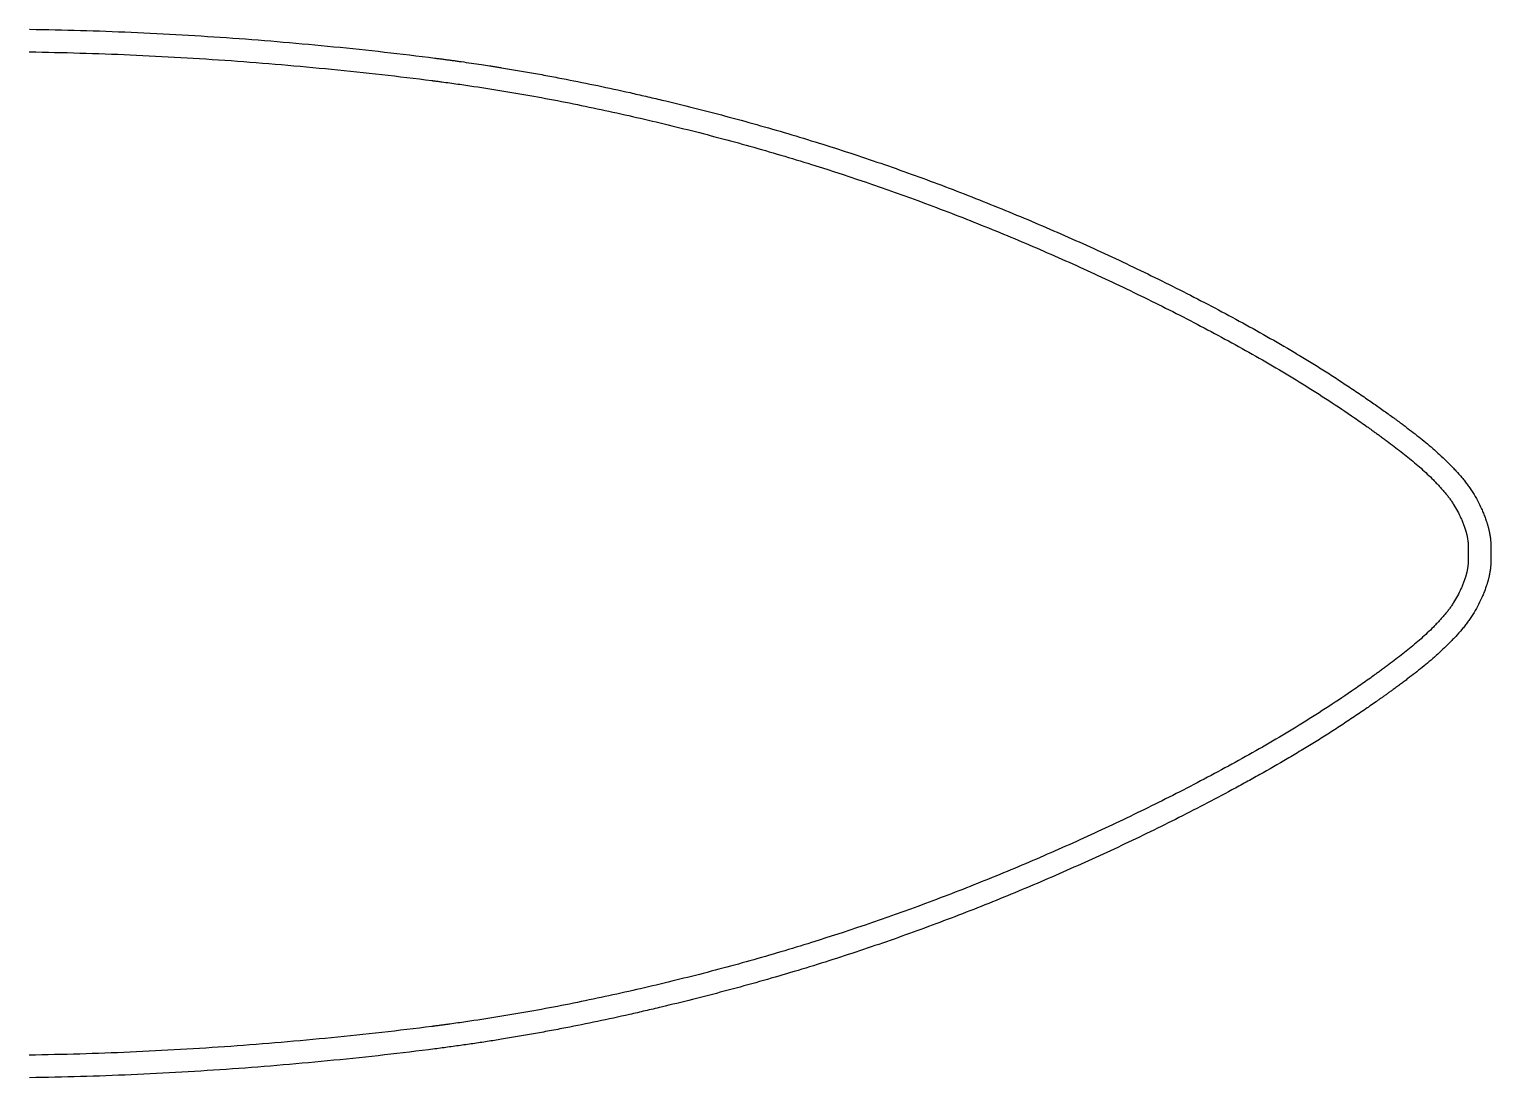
# Model space of a CAD drawing. Header units: inches. Extents: x -254 to -57, y 28 to 98.
# Drawn here: x -154.2 to -57.4, y 28.5 to 97.9 of the extents above; entities that cross this region are included whole.
import ezdxf

# ---------------------------------------------------------------- set-up
doc = ezdxf.new("R2010")
doc.units = ezdxf.units.IN
doc.header["$MEASUREMENT"] = 0

msp = doc.modelspace()

# ---------------------------------------------------------------- linework, layer by layer
at = {"color": 7, "linetype": 'Continuous', "lineweight": 25}
for p, q in [((-154.2, 97.929), (-154.186, 97.929)), ((-154.221, 96.43), (-154.208, 96.429)), ((-57.385, 63.962), (-57.385, 62.462)), ((-58.885, 63.895), (-58.885, 62.529))]:
    msp.add_line(p, q, dxfattribs=at)
for points, knots in [([(-154.186, 97.929), (-153.064, 97.913), (-151.942, 97.888), (-149.7, 97.823), (-148.579, 97.782), (-146.338, 97.684), (-145.217, 97.627), (-142.977, 97.498), (-141.858, 97.425), (-139.621, 97.265), (-138.503, 97.177), (-136.269, 96.986), (-135.152, 96.884), (-132.92, 96.664), (-131.805, 96.546), (-129.576, 96.296), (-128.463, 96.162), (-127.35, 96.02)], [0, 0, 0, 0, 0.125, 0.125, 0.25, 0.25, 0.375, 0.375, 0.5, 0.5, 0.625, 0.625, 0.75, 0.75, 0.875, 0.875, 1, 1, 1, 1]), ([(-154.208, 96.429), (-151.979, 96.397), (-147.523, 96.266), (-141.957, 95.944), (-137.513, 95.594), (-134.183, 95.288), (-130.857, 94.938), (-128.646, 94.673), (-127.541, 94.532)], [0, 0, 0, 0, 0.2499978, 0.4999957, 0.6249946, 0.7499935, 0.8749925, 0.9999914, 0.9999914, 0.9999914, 0.9999914]), ([(-127.222, 96.003), (-127.132, 95.992), (-126.95, 95.968), (-126.679, 95.933), (-126.408, 95.896), (-126.137, 95.86), (-125.867, 95.822), (-125.239, 95.735), (-124.523, 95.63), (-123.81, 95.521), (-123.454, 95.465), (-123.189, 95.423), (-122.659, 95.338), (-121.863, 95.206), (-120.799, 95.02), (-119.729, 94.825), (-118.311, 94.555), (-116.537, 94.196), (-114.775, 93.813), (-113.36, 93.491), (-111.954, 93.161), (-110.197, 92.731), (-108.102, 92.189), (-105.324, 91.43), (-101.882, 90.411), (-97.795, 89.069), (-93.758, 87.612), (-89.779, 86.051), (-85.862, 84.394), (-82.65, 82.938), (-80.113, 81.728), (-78.225, 80.797), (-76.356, 79.841), (-74.504, 78.859), (-72.674, 77.851), (-71.158, 76.983), (-69.961, 76.27), (-69.069, 75.725), (-68.187, 75.171), (-67.307, 74.604), (-66.433, 74.025), (-65.739, 73.553), (-65.222, 73.194), (-64.877, 72.953), (-64.534, 72.71), (-64.193, 72.466), (-63.967, 72.303), (-63.855, 72.221)], [0, 0, 0, 0, 0.0039567, 0.007908, 0.0118538, 0.0157941, 0.019729, 0.0236585, 0.0432253, 0.0510147, 0.0549014, 0.0587829, 0.0626592, 0.0781167, 0.0936967, 0.1093999, 0.1252275, 0.1561863, 0.1877965, 0.2033902, 0.219106, 0.2504427, 0.2819112, 0.3130947, 0.3756685, 0.4382397, 0.5008816, 0.5634801, 0.6258883, 0.6881697, 0.7192818, 0.7503834, 0.7816297, 0.8125838, 0.843699, 0.874838, 0.8906129, 0.906018, 0.9216086, 0.9372592, 0.9529326, 0.9685801, 0.9748964, 0.9811964, 0.9874803, 0.9937481, 1, 1, 1, 1]), ([(-127.414, 94.516), (-127.325, 94.504), (-127.147, 94.481), (-126.794, 94.435), (-126.173, 94.351), (-124.936, 94.177), (-122.466, 93.799), (-118.952, 93.171), (-114.759, 92.289), (-110.591, 91.297), (-106.46, 90.201), (-101.01, 88.59), (-95.656, 86.744), (-90.403, 84.685), (-86.516, 83.043), (-82.686, 81.308), (-79.544, 79.786), (-77.066, 78.52), (-75.226, 77.544), (-73.406, 76.542), (-71.611, 75.513), (-69.846, 74.45), (-68.112, 73.346), (-66.691, 72.391), (-65.78, 71.755), (-65.362, 71.458), (-65.153, 71.309), (-64.947, 71.16), (-64.806, 71.058), (-64.736, 71.008)], [0.0000095, 0.0000095, 0.0000095, 0.0000095, 0.0039156, 0.0078218, 0.015634, 0.0312585, 0.0625074, 0.1250052, 0.1875031, 0.250001, 0.3124988, 0.3749967, 0.4999924, 0.5624902, 0.6249881, 0.687486, 0.7499838, 0.7812327, 0.8124817, 0.8437306, 0.8749795, 0.9062285, 0.9374774, 0.9687263, 0.9843508, 0.9882569, 0.992163, 0.9960691, 0.9999753, 0.9999753, 0.9999753, 0.9999753]), ([(-63.855, 72.221), (-63.798, 72.18), (-63.687, 72.099), (-63.524, 71.98), (-63.335, 71.84), (-63.121, 71.681), (-62.798, 71.438), (-62.399, 71.131), (-61.924, 70.755), (-61.456, 70.368), (-60.997, 69.97), (-60.55, 69.558), (-60.187, 69.202), (-59.905, 68.913), (-59.627, 68.618), (-59.356, 68.315), (-59.1, 68.002), (-58.915, 67.761), (-58.741, 67.515), (-58.518, 67.174), (-58.261, 66.73), (-58.033, 66.265), (-57.869, 65.882), (-57.774, 65.637), (-57.704, 65.441), (-57.66, 65.307), (-57.622, 65.189), (-57.592, 65.089), (-57.573, 65.022), (-57.564, 64.99)], [0, 0, 0, 0, 0.021638, 0.042502, 0.062592, 0.09452, 0.125176, 0.187759, 0.250354, 0.312934, 0.375471, 0.43847, 0.500589, 0.53216, 0.563083, 0.625271, 0.656969, 0.687189, 0.718035, 0.749044, 0.811157, 0.873858, 0.905582, 0.93693, 0.952783, 0.96844, 0.979283, 0.989802, 1, 1, 1, 1]), ([(-64.736, 71.008), (-64.696, 70.978), (-64.615, 70.919), (-64.456, 70.803), (-64.178, 70.598), (-63.786, 70.305), (-63.323, 69.949), (-62.87, 69.59), (-62.428, 69.225), (-62.001, 68.855), (-61.588, 68.475), (-61.254, 68.148), (-60.993, 67.88), (-60.801, 67.677), (-60.616, 67.474), (-60.442, 67.274), (-60.278, 67.073), (-60.124, 66.873), (-59.98, 66.67), (-59.797, 66.388), (-59.583, 66.018), (-59.393, 65.63), (-59.257, 65.313), (-59.18, 65.113), (-59.123, 64.952), (-59.089, 64.852), (-59.063, 64.772), (-59.048, 64.721), (-59.037, 64.683), (-59.029, 64.657), (-59.02, 64.626), (-59.013, 64.602), (-59.01, 64.59)], [0.0001707, 0.0001707, 0.0001707, 0.0001707, 0.0157842, 0.0313977, 0.0626247, 0.1250786, 0.1875325, 0.2499864, 0.3124403, 0.3748942, 0.4373481, 0.499802, 0.531029, 0.562256, 0.5934829, 0.6247099, 0.6559368, 0.6871638, 0.7183907, 0.7496177, 0.8120716, 0.8745255, 0.9057525, 0.9369794, 0.9525929, 0.9682064, 0.9760131, 0.9838199, 0.9877233, 0.9916266, 0.99553, 0.9994334, 0.9994334, 0.9994334, 0.9994334]), ([(-57.564, 64.99), (-57.56, 64.973), (-57.55, 64.939), (-57.537, 64.888), (-57.525, 64.837), (-57.513, 64.787), (-57.495, 64.711), (-57.474, 64.609), (-57.45, 64.481), (-57.43, 64.352), (-57.414, 64.238), (-57.402, 64.137), (-57.393, 64.05), (-57.388, 63.992), (-57.385, 63.962)], [0, 0, 0, 0, 0.050762, 0.101172, 0.151235, 0.200958, 0.250345, 0.374494, 0.500024, 0.623922, 0.749721, 0.831779, 0.915199, 1, 1, 1, 1]), ([(-59.01, 64.59), (-59.009, 64.586), (-59.006, 64.577), (-59.002, 64.561), (-58.998, 64.545), (-58.993, 64.525), (-58.982, 64.481), (-58.967, 64.42), (-58.949, 64.336), (-58.927, 64.221), (-58.911, 64.12), (-58.9, 64.031), (-58.895, 63.986), (-58.89, 63.939), (-58.887, 63.91), (-58.885, 63.895)], [0.0054801, 0.0054801, 0.0054801, 0.0054801, 0.0199292, 0.0343784, 0.0632767, 0.092175, 0.1210733, 0.2366664, 0.3522596, 0.4678527, 0.699039, 0.7568356, 0.8146322, 0.8724288, 0.9302253, 0.9302253, 0.9302253, 0.9302253]), ([(-58.885, 62.529), (-58.888, 62.498), (-58.895, 62.437), (-58.906, 62.348), (-58.919, 62.26), (-58.933, 62.172), (-58.95, 62.085), (-58.965, 62.016), (-58.978, 61.96), (-58.986, 61.925), (-58.993, 61.9), (-58.998, 61.881), (-59.004, 61.858), (-59.009, 61.839), (-59.011, 61.83)], [0.072949, 0.072949, 0.072949, 0.072949, 0.1881481, 0.3033473, 0.4185464, 0.5337455, 0.6489446, 0.7641438, 0.8217433, 0.8793429, 0.9081427, 0.9369425, 0.9657422, 0.994542, 0.994542, 0.994542, 0.994542]), ([(-57.385, 62.462), (-57.387, 62.444), (-57.39, 62.408), (-57.395, 62.355), (-57.4, 62.303), (-57.406, 62.252), (-57.416, 62.175), (-57.43, 62.071), (-57.451, 61.942), (-57.474, 61.814), (-57.498, 61.701), (-57.521, 61.603), (-57.542, 61.518), (-57.557, 61.462), (-57.565, 61.434)], [0, 0, 0, 0, 0.051333, 0.102024, 0.152076, 0.201494, 0.250281, 0.375377, 0.499978, 0.625764, 0.749661, 0.832255, 0.915693, 1, 1, 1, 1]), ([(-59.011, 61.83), (-59.013, 61.825), (-59.016, 61.812), (-59.022, 61.792), (-59.028, 61.77), (-59.037, 61.741), (-59.054, 61.681), (-59.095, 61.552), (-59.165, 61.351), (-59.258, 61.11), (-59.393, 60.793), (-59.583, 60.405), (-59.797, 60.036), (-59.981, 59.754), (-60.125, 59.551), (-60.278, 59.351), (-60.443, 59.15), (-60.617, 58.949), (-60.802, 58.746), (-60.993, 58.543), (-61.254, 58.276), (-61.589, 57.949), (-62.002, 57.569), (-62.429, 57.198), (-62.87, 56.834), (-63.323, 56.474), (-63.786, 56.119), (-64.139, 55.855), (-64.377, 55.679), (-64.496, 55.592), (-64.615, 55.505), (-64.696, 55.446), (-64.737, 55.416)], [0.0005698, 0.0005698, 0.0005698, 0.0005698, 0.0025215, 0.0044732, 0.0083767, 0.0122801, 0.0161836, 0.0317974, 0.063025, 0.0942526, 0.1254801, 0.1879353, 0.2503905, 0.2816181, 0.3128457, 0.3440733, 0.3753009, 0.4065285, 0.4377561, 0.4689837, 0.5002113, 0.5626665, 0.6251217, 0.6875769, 0.7500321, 0.8124873, 0.8749425, 0.9373977, 0.9530115, 0.9686253, 0.9842391, 0.9998529, 0.9998529, 0.9998529, 0.9998529]), ([(-57.565, 61.434), (-57.57, 61.414), (-57.581, 61.375), (-57.598, 61.315), (-57.616, 61.255), (-57.635, 61.194), (-57.664, 61.103), (-57.704, 60.984), (-57.774, 60.789), (-57.867, 60.547), (-58.03, 60.166), (-58.257, 59.702), (-58.515, 59.256), (-58.74, 58.911), (-58.917, 58.661), (-59.104, 58.417), (-59.362, 58.102), (-59.633, 57.799), (-59.911, 57.505), (-60.192, 57.217), (-60.554, 56.863), (-60.999, 56.453), (-61.458, 56.055), (-61.925, 55.669), (-62.4, 55.292), (-62.799, 54.986), (-63.121, 54.743), (-63.362, 54.564), (-63.607, 54.383), (-63.771, 54.264), (-63.855, 54.203)], [0, 0, 0, 0, 0.006073, 0.01226, 0.018563, 0.024982, 0.031517, 0.047091, 0.062857, 0.093874, 0.125258, 0.187574, 0.250135, 0.281708, 0.313104, 0.343624, 0.375642, 0.437921, 0.468727, 0.500147, 0.561995, 0.624718, 0.687166, 0.749737, 0.812305, 0.874864, 0.905504, 0.937427, 0.967844, 1, 1, 1, 1]), ([(-64.737, 55.416), (-64.772, 55.391), (-64.842, 55.34), (-64.98, 55.24), (-65.223, 55.065), (-65.71, 54.718), (-66.691, 54.033), (-68.112, 53.079), (-69.846, 51.974), (-71.611, 50.911), (-73.406, 49.882), (-75.226, 48.88), (-77.066, 47.905), (-79.543, 46.638), (-82.686, 45.116), (-86.516, 43.381), (-90.403, 41.739), (-95.656, 39.68), (-101.01, 37.835), (-106.459, 36.223), (-110.59, 35.127), (-114.758, 34.135), (-118.952, 33.254), (-122.466, 32.625), (-124.936, 32.247), (-126.085, 32.085), (-126.616, 32.013), (-126.881, 31.978), (-127.146, 31.943), (-127.325, 31.92), (-127.414, 31.908)], [0.0000213, 0.0000213, 0.0000213, 0.0000213, 0.0019744, 0.0039274, 0.0078335, 0.0156458, 0.0312702, 0.0625191, 0.093768, 0.1250169, 0.1562658, 0.1875146, 0.2187635, 0.2500124, 0.3125102, 0.375008, 0.4375057, 0.5000035, 0.624999, 0.6874968, 0.7499946, 0.8124924, 0.8749901, 0.9374879, 0.9687368, 0.9843612, 0.9882673, 0.9921735, 0.9960796, 0.9999857, 0.9999857, 0.9999857, 0.9999857]), ([(-63.855, 54.203), (-63.917, 54.158), (-64.042, 54.067), (-64.23, 53.931), (-64.419, 53.796), (-64.609, 53.661), (-64.799, 53.527), (-65.053, 53.347), (-65.309, 53.169), (-65.789, 52.837), (-66.431, 52.401), (-67.305, 51.822), (-68.186, 51.253), (-69.07, 50.698), (-69.964, 50.152), (-71.166, 49.437), (-72.381, 48.74), (-73.607, 48.059), (-74.838, 47.388), (-76.396, 46.563), (-78.279, 45.6), (-80.183, 44.662), (-82.737, 43.446), (-85.966, 41.984), (-89.898, 40.325), (-93.885, 38.765), (-97.92, 37.312), (-101.985, 35.981), (-106.1, 34.766), (-109.558, 33.849), (-112.008, 33.25), (-113.403, 32.923), (-114.809, 32.603), (-116.562, 32.223), (-118.327, 31.866), (-119.739, 31.597), (-120.806, 31.403), (-121.867, 31.218), (-122.73, 31.075), (-123.396, 30.968), (-123.87, 30.894), (-124.344, 30.822), (-124.821, 30.751), (-125.298, 30.682), (-125.777, 30.614), (-126.258, 30.548), (-126.739, 30.483), (-127.061, 30.442), (-127.222, 30.421)], [0, 0, 0, 0, 0.003466, 0.006938, 0.010414, 0.013895, 0.017381, 0.020872, 0.027869, 0.031375, 0.047025, 0.0627, 0.078377, 0.093994, 0.109447, 0.125273, 0.156555, 0.172008, 0.187852, 0.219034, 0.250516, 0.281871, 0.313203, 0.375827, 0.438449, 0.501128, 0.563746, 0.626142, 0.687818, 0.75056, 0.781641, 0.797246, 0.81273, 0.84417, 0.874966, 0.890747, 0.906405, 0.921941, 0.937355, 0.944248, 0.951158, 0.958085, 0.965028, 0.971988, 0.978965, 0.98596, 0.992971, 1, 1, 1, 1]), ([(-127.541, 31.892), (-128.646, 31.751), (-130.859, 31.486), (-134.188, 31.136), (-137.522, 30.829), (-141.97, 30.48), (-147.534, 30.158), (-151.992, 30.027), (-154.221, 29.995)], [0.000009, 0.000009, 0.000009, 0.000009, 0.125072, 0.250135, 0.375199, 0.500262, 0.750389, 1.000516, 1.000516, 1.000516, 1.000516]), ([(-127.35, 30.404), (-128.463, 30.262), (-129.577, 30.128), (-131.806, 29.878), (-132.922, 29.761), (-135.154, 29.54), (-136.272, 29.438), (-138.507, 29.247), (-139.625, 29.159), (-142.981, 28.919), (-145.22, 28.789), (-149.705, 28.593), (-151.952, 28.527), (-154.2, 28.495)], [0, 0, 0, 0, 0.125, 0.125, 0.25, 0.25, 0.375, 0.375, 0.5, 0.5, 0.75, 0.75, 1.000536, 1.000536, 1.000536, 1.000536])]:
    msp.add_open_spline(points, degree=3, knots=knots, dxfattribs=at)
for points in [[(-127.35, 96.02), (-127.307, 96.014), (-127.265, 96.009), (-127.222, 96.003)], [(-127.541, 94.532), (-127.53, 94.531), (-127.509, 94.528), (-127.477, 94.524), (-127.446, 94.52), (-127.424, 94.517), (-127.414, 94.516)], [(-127.414, 31.908), (-127.425, 31.907), (-127.446, 31.904), (-127.477, 31.9), (-127.509, 31.896), (-127.53, 31.894), (-127.541, 31.892)], [(-127.222, 30.421), (-127.265, 30.415), (-127.307, 30.41), (-127.35, 30.404)]]:
    msp.add_open_spline(points, degree=3, dxfattribs=at)

doc.saveas('drawing.dxf')
